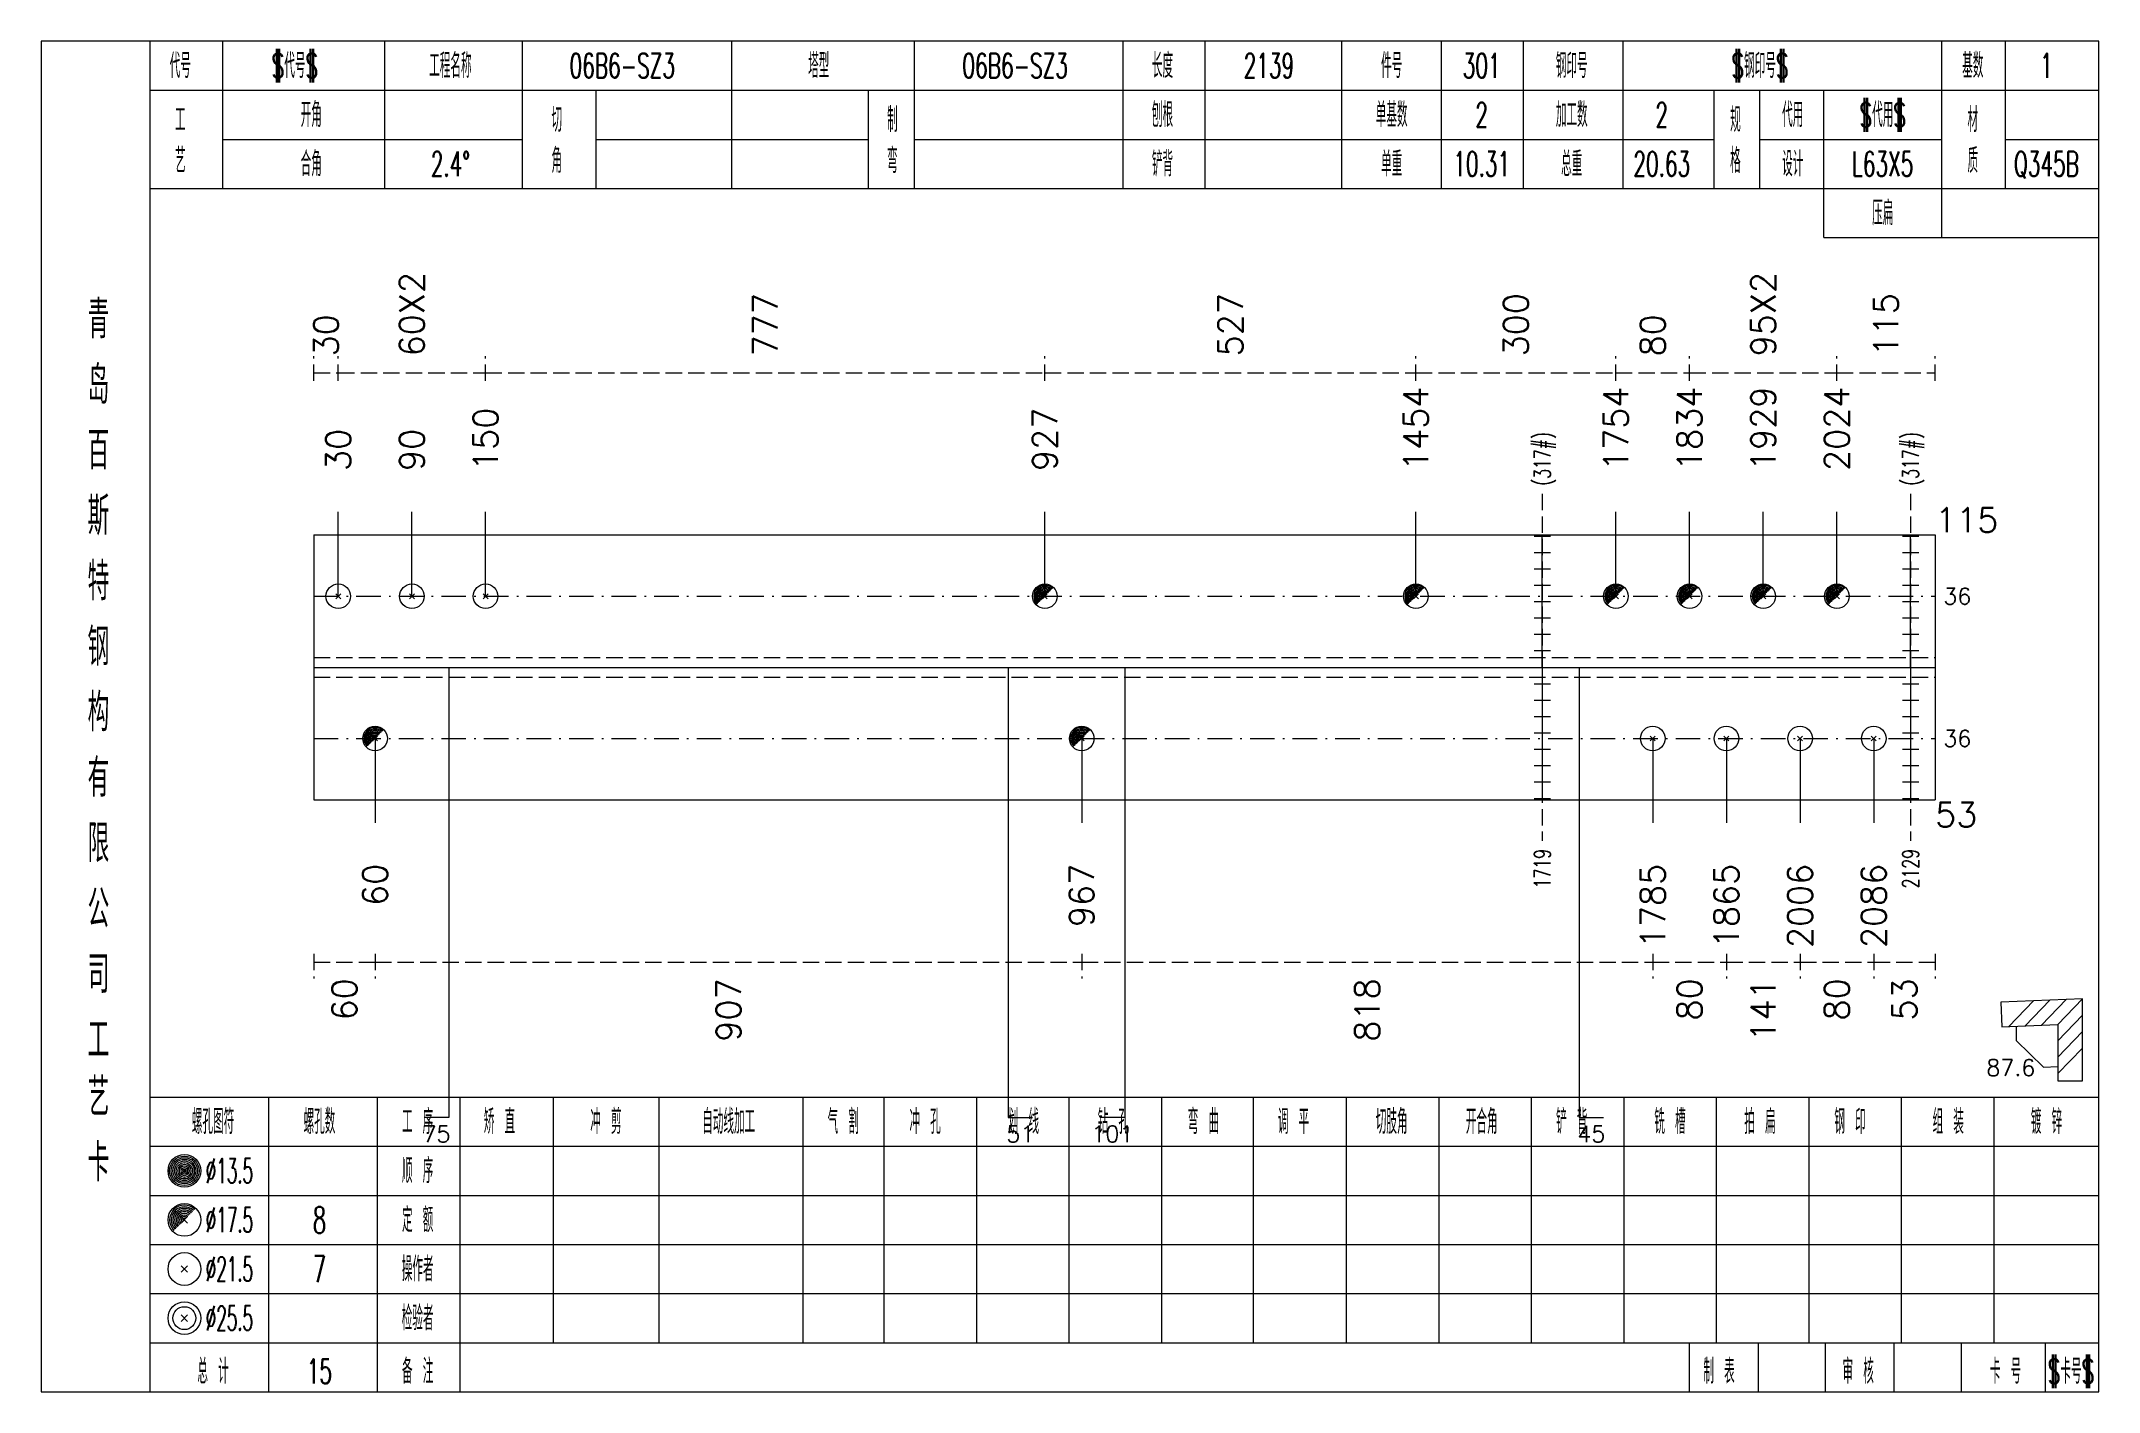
# Model space of a CAD drawing. Extents: x -533 to 8774, y 0 to 7979.
# Drawn here: x 3162.6 to 3414, y 6432.7 to 6597.7 of the extents above; entities that cross this region are included whole.
import ezdxf
from ezdxf.enums import TextEntityAlignment as Align

# ---------------------------------------------------------------- set-up
doc = ezdxf.new("R2010")
doc.units = 0
doc.header["$MEASUREMENT"] = 0
doc.linetypes.add('一点画线', pattern=[5.2, 3, -1, 0.2, -1])
doc.linetypes.add('虚线', pattern=[2.75, 2, -0.75])
doc.layers.get('0').update_dxf_attribs({"linetype": 'CONTINUOUS', "lineweight": 25})
for name, color, linetype, lineweight in [('1', 7, 'CONTINUOUS', 25), ('2', 7, 'CONTINUOUS', 25), ('4', 7, 'CONTINUOUS', 25), ('5', 7, 'CONTINUOUS', 25)]:
    doc.layers.add(name, color=color, linetype=linetype, lineweight=lineweight)
doc.styles.get("Standard").update_dxf_attribs({"font": 'simplex.shx', "width": 0.7, "height": 3, "bigfont": 'gbhzfs.shx'})

msp = doc.modelspace()

# ---------------------------------------------------------------- texts
at = {"color": 8, "linetype": 'Continuous', "lineweight": 9}
for s, p in [('60X2', (3207.9, 6559.24)), ('95X2', (3373, 6559.24)), ('777', (3251.07, 6559.24)), ('527', (3307.9, 6559.24)), ('300', (3342.78, 6559.24)), ('115', (3388, 6559.24)), ('30', (3197.4, 6559.24)), ('80', (3359.5, 6559.24))]:
    msp.add_text(s, height=3, rotation=90, dxfattribs=at).set_placement(p, align=Align.MIDDLE_LEFT)
at = {"color": 7, "linetype": 'Continuous', "lineweight": 13}
for s, p in [('1454', (3330.56, 6545.24)), ('1754', (3355, 6545.24)), ('1834', (3364, 6545.24)), ('1929', (3373, 6545.24)), ('2024', (3382, 6545.24)), ('150', (3216.9, 6545.24)), ('927', (3285.23, 6545.24)), ('30', (3198.9, 6545.24)), ('90', (3207.9, 6545.24))]:
    msp.add_text(s, height=3, rotation=90, dxfattribs=at).set_placement(p, align=Align.MIDDLE_LEFT)
for s, height, p in [('115', 3, (3394, 6539.24)), ('36', 2, (3395, 6529.93)), ('36', 2, (3395, 6512.55))]:
    msp.add_text(s, height=height, dxfattribs=at).set_placement(p, align=Align.MIDDLE_LEFT)
at = {"color": 8, "linetype": 'Continuous', "lineweight": 9}
for s, p in [('60', (3199.65, 6483.24)), ('907', (3246.57, 6483.24)), ('818', (3324.62, 6483.24)), ('80', (3364, 6483.24)), ('141', (3373, 6483.24)), ('80', (3382, 6483.24)), ('53', (3390.25, 6483.24))]:
    msp.add_text(s, height=3, rotation=90, dxfattribs=at).set_placement(p, align=Align.MIDDLE_RIGHT)
at = {"layer": '1', "color": 7, "linetype": 'Continuous', "lineweight": 13}
msp.add_text('53', height=3, dxfattribs=at).set_placement((3394, 6503.24), align=Align.MIDDLE_LEFT)
for s, p in [('60', (3203.4, 6497.24)), ('967', (3289.73, 6497.24)), ('1785', (3359.5, 6497.24)), ('1865', (3368.5, 6497.24)), ('2006', (3377.5, 6497.24)), ('2086', (3386.5, 6497.24))]:
    msp.add_text(s, height=3, rotation=90, dxfattribs=at).set_placement(p, align=Align.MIDDLE_RIGHT)
at = {"layer": '2', "color": 7, "linetype": 'Continuous', "lineweight": 13, "width": 0.7}
for p in [(3346, 6543.43), (3391, 6543.43)]:
    msp.add_text('(317#)', height=2, rotation=90, dxfattribs=at).set_placement(p, align=Align.MIDDLE_LEFT)
for s, p in [('1719', (3346, 6499.05)), ('2129', (3391, 6499.05))]:
    msp.add_text(s, height=2, rotation=90, dxfattribs=at).set_placement(p, align=Align.MIDDLE_RIGHT)
at = {"layer": '2', "color": 7, "linetype": 'Continuous', "lineweight": 13}
msp.add_text('87.6', height=2, dxfattribs=at).set_placement((3406.25, 6470.74), align=Align.BOTTOM_RIGHT)
for s, p in [('75', (3210.9, 6465.24)), ('51', (3282.23, 6465.24)), ('101', (3293.48, 6465.24)), ('45', (3352, 6465.24))]:
    msp.add_text(s, height=2, dxfattribs=at).set_placement(p, align=Align.TOP_CENTER)
at = {"layer": '4', "color": 1, "linetype": 'Continuous', "lineweight": 13}
for s, height, width, p in [('$代号$', 3, 0.6, (3193.6, 6594.74)), ('$钢印号$', 3, 0.6, (3372.6, 6594.74)), ('代号', 3, 0.6, (3179.6, 6594.74)), ('工程名称', 3, 0.6, (3212.6, 6594.74)), ('06B6-SZ3', 3, 0.6, (3233.6, 6594.74)), ('塔型', 3, 0.6, (3257.6, 6594.74)), ('06B6-SZ3', 3, 0.6, (3281.6, 6594.74)), ('长度', 3, 0.6, (3299.6, 6594.74)), ('2139', 3, 0.6, (3312.6, 6594.74)), ('件号', 3, 0.6, (3327.6, 6594.74)), ('301', 3, 0.6, (3338.6, 6594.74)), ('钢印号', 3, 0.6, (3349.6, 6594.74)), ('基数', 3, 0.6, (3398.6, 6594.74)), ('1', 3, 0.6, (3407.6, 6594.74)), ('工', 3, 0.6, (3179.6, 6588.14)), ('开角', 3, 0.6, (3195.6, 6588.74)), ('切', 3, 0.6, (3225.6, 6588.14)), ('制', 3, 0.6, (3266.6, 6588.14)), ('刨根', 3, 0.6, (3299.6, 6588.74)), ('单基数', 3, 0.6, (3327.6, 6588.74)), ('2', 3, 0.6, (3338.6, 6588.74)), ('加工数', 3, 0.6, (3349.6, 6588.74)), ('2', 3, 0.6, (3360.6, 6588.74)), ('规', 3, 0.6, (3369.6, 6588.14)), ('代用', 3, 0.6, (3376.6, 6588.74)), ('$代用$', 3, 0.6, (3387.6, 6588.74)), ('材', 3, 0.6, (3398.6, 6588.14)), ('艺', 3, 0.6, (3179.6, 6583.14)), ('合角', 3, 0.6, (3195.6, 6582.74)), ('2.4%%d', 3, 0.6, (3212.6, 6582.74)), ('角', 3, 0.6, (3225.6, 6583.14)), ('弯', 3, 0.6, (3266.6, 6583.14)), ('铲背', 3, 0.6, (3299.6, 6582.74)), ('单重', 3, 0.6, (3327.6, 6582.74)), ('10.31', 3, 0.6, (3338.6, 6582.74)), ('总重', 3, 0.6, (3349.6, 6582.74)), ('20.63', 3, 0.6, (3360.6, 6582.74)), ('格', 3, 0.6, (3369.6, 6583.14)), ('设计', 3, 0.6, (3376.6, 6582.74)), ('L63X5', 3, 0.6, (3387.6, 6582.74)), ('质', 3, 0.6, (3398.6, 6583.14)), ('Q345B', 3, 0.6, (3407.6, 6582.74)), ('压扁', 3, 0.6, (3387.6, 6576.74)), ('青', 4.6, 0.8, (3169.6, 6563.74)), ('岛', 4.6, 0.8, (3169.6, 6555.74)), ('百', 4.6, 0.8, (3169.6, 6547.74)), ('斯', 4.6, 0.8, (3169.6, 6539.74)), ('特', 4.6, 0.8, (3169.6, 6531.74)), ('钢', 4.6, 0.8, (3169.6, 6523.74)), ('构', 4.6, 0.8, (3169.6, 6515.74)), ('有', 4.6, 0.8, (3169.6, 6507.74)), ('限', 4.6, 0.8, (3169.6, 6499.74)), ('公', 4.6, 0.8, (3169.6, 6491.74)), ('司', 4.6, 0.8, (3169.6, 6483.74)), ('工', 4.6, 0.8, (3169.6, 6475.74)), ('艺', 4.6, 0.8, (3169.6, 6468.74)), ('螺孔图符', 3, 0.6, (3183.6, 6465.74)), ('螺孔数', 3, 0.6, (3196.6, 6465.74)), ('工 序', 3, 0.6, (3208.6, 6465.74)), ('矫 直', 3, 0.6, (3218.6, 6465.74)), ('冲 剪', 3, 0.6, (3231.6, 6465.74)), ('自动线加工', 3, 0.6, (3246.6, 6465.74)), ('气 割', 3, 0.6, (3260.6, 6465.74)), ('冲 孔', 3, 0.6, (3270.6, 6465.74)), ('划 线', 3, 0.6, (3282.6, 6465.74)), ('钻 孔', 3, 0.6, (3293.6, 6465.74)), ('弯 曲', 3, 0.6, (3304.6, 6465.74)), ('调 平', 3, 0.6, (3315.6, 6465.74)), ('切肢角', 3, 0.6, (3327.6, 6465.74)), ('开合角', 3, 0.6, (3338.6, 6465.74)), ('铲 背', 3, 0.6, (3349.6, 6465.74)), ('铣 槽', 3, 0.6, (3361.6, 6465.74)), ('拍 扁', 3, 0.6, (3372.6, 6465.74)), ('钢 印', 3, 0.6, (3383.6, 6465.74)), ('组 装', 3, 0.6, (3395.6, 6465.74)), ('镀 锌', 3, 0.6, (3407.6, 6465.74)), ('卡', 4.6, 0.8, (3169.6, 6460.74)), ('%%C13.5', 3, 0.5, (3185.6, 6459.74)), ('顺 序', 3, 0.6, (3208.6, 6459.74)), ('%%C17.5', 3, 0.5, (3185.6, 6453.74)), ('8', 3.2, 0.6, (3196.6, 6453.74)), ('定 额', 3, 0.6, (3208.6, 6453.74)), ('%%C21.5', 3, 0.5, (3185.6, 6447.74)), ('7', 3.2, 0.6, (3196.6, 6447.74)), ('操作者', 3, 0.6, (3208.6, 6447.74)), ('检验者', 3, 0.6, (3208.6, 6441.74)), ('%%C25.5', 3, 0.5, (3185.6, 6441.74)), ('总 计', 3, 0.6, (3183.6, 6435.24)), ('15', 3, 0.6, (3196.6, 6435.24)), ('备 注', 3, 0.6, (3208.6, 6435.24)), ('制 表', 3, 0.6, (3367.6, 6435.24)), ('审 核', 3, 0.6, (3384.6, 6435.24)), ('卡 号', 3, 0.6, (3402.6, 6435.24)), ('$卡号$', 3, 0.6, (3410.6, 6435.24))]:
    msp.add_text(s, height=height, dxfattribs=dict(at, width=width)).set_placement(p, align=Align.MIDDLE_CENTER)

# ---------------------------------------------------------------- blocks, each defined once
blk = doc.blocks.new('孔21.5')
at = {"layer": '5', "color": 7, "linetype": 'Continuous', "lineweight": 13}
for p, q in [((-0.2, -0.2), (0.2, 0.2)), ((0.2, -0.2), (-0.2, 0.2))]:
    blk.add_line(p, q, dxfattribs=at)
blk.add_circle((0, 0), 1, dxfattribs=at)
blk = doc.blocks.new('孔17.5')
at = {"layer": '5', "color": 7, "linetype": 'Continuous', "lineweight": 0}
for p, q in [((-0.2, -0.2), (0.2, 0.2)), ((-0.2, 0.2), (0.2, -0.2))]:
    blk.add_line(p, q, dxfattribs=at)
at = {"layer": '5', "color": 7, "linetype": 'Continuous', "lineweight": 13}
blk.add_circle((0, 0), 1, dxfattribs=at)
for radius in [0.9, 0.8, 0.7, 0.6, 0.5, 0.4, 0.3, 0.2, 0.1]:
    blk.add_arc((0, 0), radius, 45, 225, dxfattribs=at)

# ---------------------------------------------------------------- linework, layer by layer
at = {"color": 8, "linetype": '虚线', "lineweight": 9}
for p, q in [((3195.9, 6556.24), (3195.9, 6559.24)), ((3198.9, 6556.24), (3198.9, 6559.24)), ((3198.9, 6556.24), (3198.9, 6559.24)), ((3216.9, 6556.24), (3216.9, 6559.24)), ((3216.9, 6556.24), (3216.9, 6559.24)), ((3285.23, 6556.24), (3285.23, 6559.24)), ((3285.23, 6556.24), (3285.23, 6559.24)), ((3330.56, 6556.24), (3330.56, 6559.24)), ((3330.56, 6556.24), (3330.56, 6559.24)), ((3355, 6556.24), (3355, 6559.24)), ((3355, 6556.24), (3355, 6559.24)), ((3364, 6556.24), (3364, 6559.24)), ((3364, 6556.24), (3364, 6559.24)), ((3382, 6556.24), (3382, 6559.24)), ((3382, 6556.24), (3382, 6559.24)), ((3394, 6556.24), (3394, 6559.24)), ((3195.9, 6557.24), (3198.9, 6557.24)), ((3198.9, 6557.24), (3216.9, 6557.24)), ((3216.9, 6557.24), (3285.23, 6557.24)), ((3285.23, 6557.24), (3330.56, 6557.24)), ((3330.56, 6557.24), (3355, 6557.24)), ((3355, 6557.24), (3364, 6557.24)), ((3364, 6557.24), (3382, 6557.24)), ((3382, 6557.24), (3394, 6557.24)), ((3195.9, 6486.24), (3195.9, 6483.24)), ((3203.4, 6486.24), (3203.4, 6483.24)), ((3203.4, 6486.24), (3203.4, 6483.24)), ((3289.73, 6486.24), (3289.73, 6483.24)), ((3289.73, 6486.24), (3289.73, 6483.24)), ((3359.5, 6486.24), (3359.5, 6483.24)), ((3359.5, 6486.24), (3359.5, 6483.24)), ((3368.5, 6486.24), (3368.5, 6483.24)), ((3368.5, 6486.24), (3368.5, 6483.24)), ((3377.5, 6486.24), (3377.5, 6483.24)), ((3377.5, 6486.24), (3377.5, 6483.24)), ((3386.5, 6486.24), (3386.5, 6483.24)), ((3386.5, 6486.24), (3386.5, 6483.24)), ((3394, 6486.24), (3394, 6483.24)), ((3195.9, 6485.24), (3203.4, 6485.24)), ((3203.4, 6485.24), (3289.73, 6485.24)), ((3289.73, 6485.24), (3359.5, 6485.24)), ((3359.5, 6485.24), (3368.5, 6485.24)), ((3368.5, 6485.24), (3377.5, 6485.24)), ((3377.5, 6485.24), (3386.5, 6485.24)), ((3386.5, 6485.24), (3394, 6485.24))]:
    msp.add_line(p, q, dxfattribs=at)
at = {"color": 7, "linetype": 'Continuous', "lineweight": 13}
for p, q in [((3198.9, 6529.93), (3198.9, 6540.24)), ((3207.9, 6529.93), (3207.9, 6540.24)), ((3216.9, 6529.93), (3216.9, 6540.24)), ((3285.23, 6529.93), (3285.23, 6540.24)), ((3330.56, 6529.93), (3330.56, 6540.24)), ((3355, 6529.93), (3355, 6540.24)), ((3364, 6529.93), (3364, 6540.24)), ((3373, 6529.93), (3373, 6540.24)), ((3382, 6529.93), (3382, 6540.24)), ((3203.4, 6512.55), (3203.4, 6502.24)), ((3289.73, 6512.55), (3289.73, 6502.24)), ((3359.5, 6512.55), (3359.5, 6502.24)), ((3368.5, 6512.55), (3368.5, 6502.24)), ((3377.5, 6512.55), (3377.5, 6502.24)), ((3386.5, 6512.55), (3386.5, 6502.24))]:
    msp.add_line(p, q, dxfattribs=at)
at = {"color": 7, "linetype": 'Continuous', "lineweight": 18}
for p, q in [((3195.9, 6537.43), (3195.9, 6505.05)), ((3195.9, 6537.43), (3394, 6537.43)), ((3394, 6537.43), (3394, 6505.05)), ((3195.9, 6521.24), (3394, 6521.24))]:
    msp.add_line(p, q, dxfattribs=at)
at = {"color": 3, "linetype": '一点画线', "lineweight": 13}
for p, q in [((3195.9, 6529.93), (3394, 6529.93)), ((3195.9, 6512.55), (3394, 6512.55))]:
    msp.add_line(p, q, dxfattribs=at)
at = {"color": 1, "linetype": '虚线', "lineweight": 18}
for p, q in [((3195.9, 6522.43), (3394, 6522.43)), ((3195.9, 6520.05), (3394, 6520.05))]:
    msp.add_line(p, q, dxfattribs=at)
at = {"layer": '1', "color": 7, "linetype": 'Continuous', "lineweight": 18}
msp.add_line((3195.9, 6505.05), (3394, 6505.05), dxfattribs=at)
at = {"layer": '2', "color": 216, "linetype": '虚线', "lineweight": 13}
for p, q in [((3346, 6542.43), (3346, 6500.05)), ((3391, 6542.43), (3391, 6500.05))]:
    msp.add_line(p, q, dxfattribs=at)
at = {"layer": '2', "color": 7, "linetype": 'Continuous', "lineweight": 13}
for p, q in [((3347, 6537.24), (3345, 6537.24)), ((3346, 6521.24), (3346, 6537.43)), ((3392, 6537.24), (3390, 6537.24)), ((3391, 6521.24), (3391, 6537.43)), ((3347, 6535.24), (3345, 6535.24)), ((3392, 6535.24), (3390, 6535.24)), ((3347, 6533.24), (3345, 6533.24)), ((3392, 6533.24), (3390, 6533.24)), ((3347, 6531.24), (3345, 6531.24)), ((3347, 6529.24), (3345, 6529.24)), ((3392, 6531.24), (3390, 6531.24)), ((3392, 6529.24), (3390, 6529.24)), ((3347, 6527.24), (3345, 6527.24)), ((3392, 6527.24), (3390, 6527.24)), ((3347, 6525.24), (3345, 6525.24)), ((3392, 6525.24), (3390, 6525.24)), ((3347, 6523.24), (3345, 6523.24)), ((3392, 6523.24), (3390, 6523.24)), ((3212.4, 6521.24), (3212.4, 6466.24)), ((3280.73, 6521.24), (3280.73, 6466.24)), ((3294.98, 6521.24), (3294.98, 6466.24)), ((3345, 6519.24), (3347, 6519.24)), ((3346, 6521.24), (3346, 6505.05)), ((3350.5, 6521.24), (3350.5, 6466.24)), ((3390, 6519.24), (3392, 6519.24)), ((3391, 6521.24), (3391, 6505.05)), ((3345, 6517.24), (3347, 6517.24)), ((3390, 6517.24), (3392, 6517.24)), ((3345, 6515.24), (3347, 6515.24)), ((3390, 6515.24), (3392, 6515.24)), ((3345, 6513.24), (3347, 6513.24)), ((3390, 6513.24), (3392, 6513.24)), ((3345, 6511.24), (3347, 6511.24)), ((3345, 6509.24), (3347, 6509.24)), ((3390, 6511.24), (3392, 6511.24)), ((3390, 6509.24), (3392, 6509.24)), ((3345, 6507.24), (3347, 6507.24)), ((3390, 6507.24), (3392, 6507.24)), ((3345, 6505.24), (3347, 6505.24)), ((3390, 6505.24), (3392, 6505.24)), ((3412, 6480.74), (3402.01, 6480.32)), ((3402.01, 6480.32), (3402.13, 6477.32)), ((3403.01, 6477.36), (3406.01, 6480.49)), ((3405, 6477.44), (3408, 6480.57)), ((3407, 6477.53), (3410, 6480.65)), ((3409, 6477.61), (3412, 6480.74)), ((3409, 6475.61), (3412, 6478.74)), ((3412, 6470.74), (3412, 6480.74)), ((3402.13, 6477.32), (3409, 6477.61)), ((3403.88, 6477.39), (3403.88, 6475.64)), ((3409, 6477.61), (3409, 6470.74)), ((3409, 6473.61), (3412, 6476.74)), ((3407.25, 6472.41), (3403.88, 6475.64)), ((3409, 6471.61), (3412, 6474.74)), ((3407.25, 6472.41), (3409, 6472.49)), ((3409, 6470.74), (3412, 6470.74)), ((3212.4, 6466.24), (3209.4, 6466.24)), ((3280.73, 6466.24), (3283.73, 6466.24)), ((3294.98, 6466.24), (3291.98, 6466.24)), ((3350.5, 6466.24), (3353.5, 6466.24))]:
    msp.add_line(p, q, dxfattribs=at)
at = {"layer": '4', "color": 1, "linetype": 'Continuous', "lineweight": 18}
for p, q in [((3175.9, 6432.74), (3175.9, 6597.74)), ((3184.8, 6579.74), (3184.8, 6597.74)), ((3204.6, 6579.74), (3204.6, 6597.74)), ((3221.4, 6579.74), (3221.4, 6597.74)), ((3247, 6579.74), (3247, 6597.74)), ((3269.3, 6579.74), (3269.3, 6597.74)), ((3294.8, 6579.74), (3294.8, 6597.74)), ((3304.8, 6579.74), (3304.8, 6597.74)), ((3321.5, 6579.74), (3321.5, 6597.74)), ((3333.7, 6579.74), (3333.7, 6597.74)), ((3343.7, 6579.74), (3343.7, 6597.74)), ((3355.9, 6579.74), (3355.9, 6597.74)), ((3394.8, 6573.74), (3394.8, 6597.74)), ((3402.6, 6579.74), (3402.6, 6597.74)), ((3175.9, 6591.74), (3414, 6591.74)), ((3230.4, 6579.74), (3230.4, 6591.74)), ((3263.7, 6579.74), (3263.7, 6591.74)), ((3367, 6579.74), (3367, 6591.74)), ((3372.6, 6579.74), (3372.6, 6591.74)), ((3380.4, 6573.74), (3380.4, 6591.74)), ((3184.8, 6585.74), (3221.4, 6585.74)), ((3230.4, 6585.74), (3263.7, 6585.74)), ((3269.3, 6585.74), (3367, 6585.74)), ((3372.6, 6585.74), (3394.8, 6585.74)), ((3402.6, 6585.74), (3414, 6585.74)), ((3175.9, 6579.74), (3414, 6579.74)), ((3380.4, 6573.74), (3414, 6573.74)), ((3175.9, 6468.74), (3414, 6468.74)), ((3190.4, 6432.74), (3190.4, 6468.74)), ((3203.7, 6432.74), (3203.7, 6468.74)), ((3213.8, 6432.74), (3213.8, 6468.74)), ((3225.2, 6438.74), (3225.2, 6468.74)), ((3238.1, 6438.74), (3238.1, 6468.74)), ((3255.7, 6438.74), (3255.7, 6468.74)), ((3265.6, 6438.74), (3265.6, 6468.74)), ((3276.9, 6438.74), (3276.9, 6468.74)), ((3288.2, 6438.74), (3288.2, 6468.74)), ((3299.5, 6438.74), (3299.5, 6468.74)), ((3310.7, 6438.74), (3310.7, 6468.74)), ((3322.1, 6438.74), (3322.1, 6468.74)), ((3333.4, 6438.74), (3333.4, 6468.74)), ((3344.7, 6438.74), (3344.7, 6468.74)), ((3356, 6438.74), (3356, 6468.74)), ((3367.3, 6438.74), (3367.3, 6468.74)), ((3378.6, 6438.74), (3378.6, 6468.74)), ((3389.9, 6438.74), (3389.9, 6468.74)), ((3401.2, 6438.74), (3401.2, 6468.74)), ((3175.9, 6462.74), (3414, 6462.74)), ((3175.9, 6456.74), (3414, 6456.74)), ((3175.9, 6450.74), (3414, 6450.74)), ((3175.9, 6444.74), (3414, 6444.74)), ((3175.9, 6438.74), (3414, 6438.74)), ((3364, 6432.74), (3364, 6438.74)), ((3372.4, 6432.74), (3372.4, 6438.74)), ((3380.6, 6432.74), (3380.6, 6438.74)), ((3389, 6432.74), (3389, 6438.74)), ((3397.2, 6432.74), (3397.2, 6438.74)), ((3407.5, 6432.74), (3407.5, 6438.74))]:
    msp.add_line(p, q, dxfattribs=at)
at = {"layer": '4', "color": 7, "linetype": 'Continuous', "lineweight": 13}
for p, q in [((3179.9, 6459.54), (3180.3, 6459.94)), ((3180.3, 6459.54), (3179.9, 6459.94)), ((3179.7, 6447.34), (3180.5, 6448.14)), ((3180.5, 6447.34), (3179.7, 6448.14)), ((3179.7, 6441.34), (3180.5, 6442.14)), ((3180.5, 6441.34), (3179.7, 6442.14))]:
    msp.add_line(p, q, dxfattribs=at)
at = {"layer": '4', "color": 7, "linetype": 'Continuous', "lineweight": 0}
for p, q in [((3179.7, 6453.34), (3180.5, 6454.14)), ((3179.7, 6454.14), (3180.5, 6453.34))]:
    msp.add_line(p, q, dxfattribs=at)
at = {"layer": '4', "color": 1, "linetype": 'Continuous', "lineweight": 18}
msp.add_lwpolyline([(3162.6, 6597.74), (3162.6, 6432.74), (3414, 6432.74), (3414, 6597.74)], close=True, dxfattribs=at)
at = {"layer": '4', "color": 7, "linetype": 'Continuous', "lineweight": 13}
for centre, radius in [((3180.1, 6459.74), 2), ((3180.1, 6459.74), 1.8), ((3180.1, 6459.74), 1.6), ((3180.1, 6459.74), 1.4), ((3180.1, 6459.74), 1.2), ((3180.1, 6459.74), 1), ((3180.1, 6459.74), 0.8), ((3180.1, 6459.74), 0.6), ((3180.1, 6459.74), 0.4), ((3180.1, 6459.74), 0.2), ((3180.1, 6453.74), 2), ((3180.1, 6447.74), 2), ((3180.1, 6441.74), 2), ((3180.1, 6441.74), 1.4)]:
    msp.add_circle(centre, radius, dxfattribs=at)
for radius in [1.8, 1.6, 1.4, 1.2, 1, 0.8, 0.6, 0.4, 0.2]:
    msp.add_arc((3180.1, 6453.74), radius, 45, 225, dxfattribs=at)

# ---------------------------------------------------------------- block references
at = {"color": 7, "linetype": 'Continuous', "lineweight": 13, "xscale": 1.5, "yscale": 1.5, "zscale": 1.5}
for name, p in [('孔21.5', (3198.9, 6529.93)), ('孔21.5', (3207.9, 6529.93)), ('孔21.5', (3216.9, 6529.93)), ('孔17.5', (3285.23, 6529.93)), ('孔17.5', (3330.56, 6529.93)), ('孔17.5', (3355, 6529.93)), ('孔17.5', (3364, 6529.93)), ('孔17.5', (3373, 6529.93)), ('孔17.5', (3382, 6529.93))]:
    msp.add_blockref(name, p, dxfattribs=at)
at = {"layer": '1', "color": 7, "linetype": 'Continuous', "lineweight": 13, "xscale": 1.5, "yscale": 1.5, "zscale": 1.5}
for name, p in [('孔17.5', (3203.4, 6512.55)), ('孔17.5', (3289.73, 6512.55)), ('孔21.5', (3359.5, 6512.55)), ('孔21.5', (3368.5, 6512.55)), ('孔21.5', (3377.5, 6512.55)), ('孔21.5', (3386.5, 6512.55))]:
    msp.add_blockref(name, p, dxfattribs=at)

msp.set_redraw_order([(e.dxf.handle, doc.entitydb.next_handle()) for e in msp.query("TEXT MTEXT ATTDEF DIMENSION ARC_DIMENSION")])  # texts and dimensions are drawn at this point

doc.saveas('drawing.dxf')
